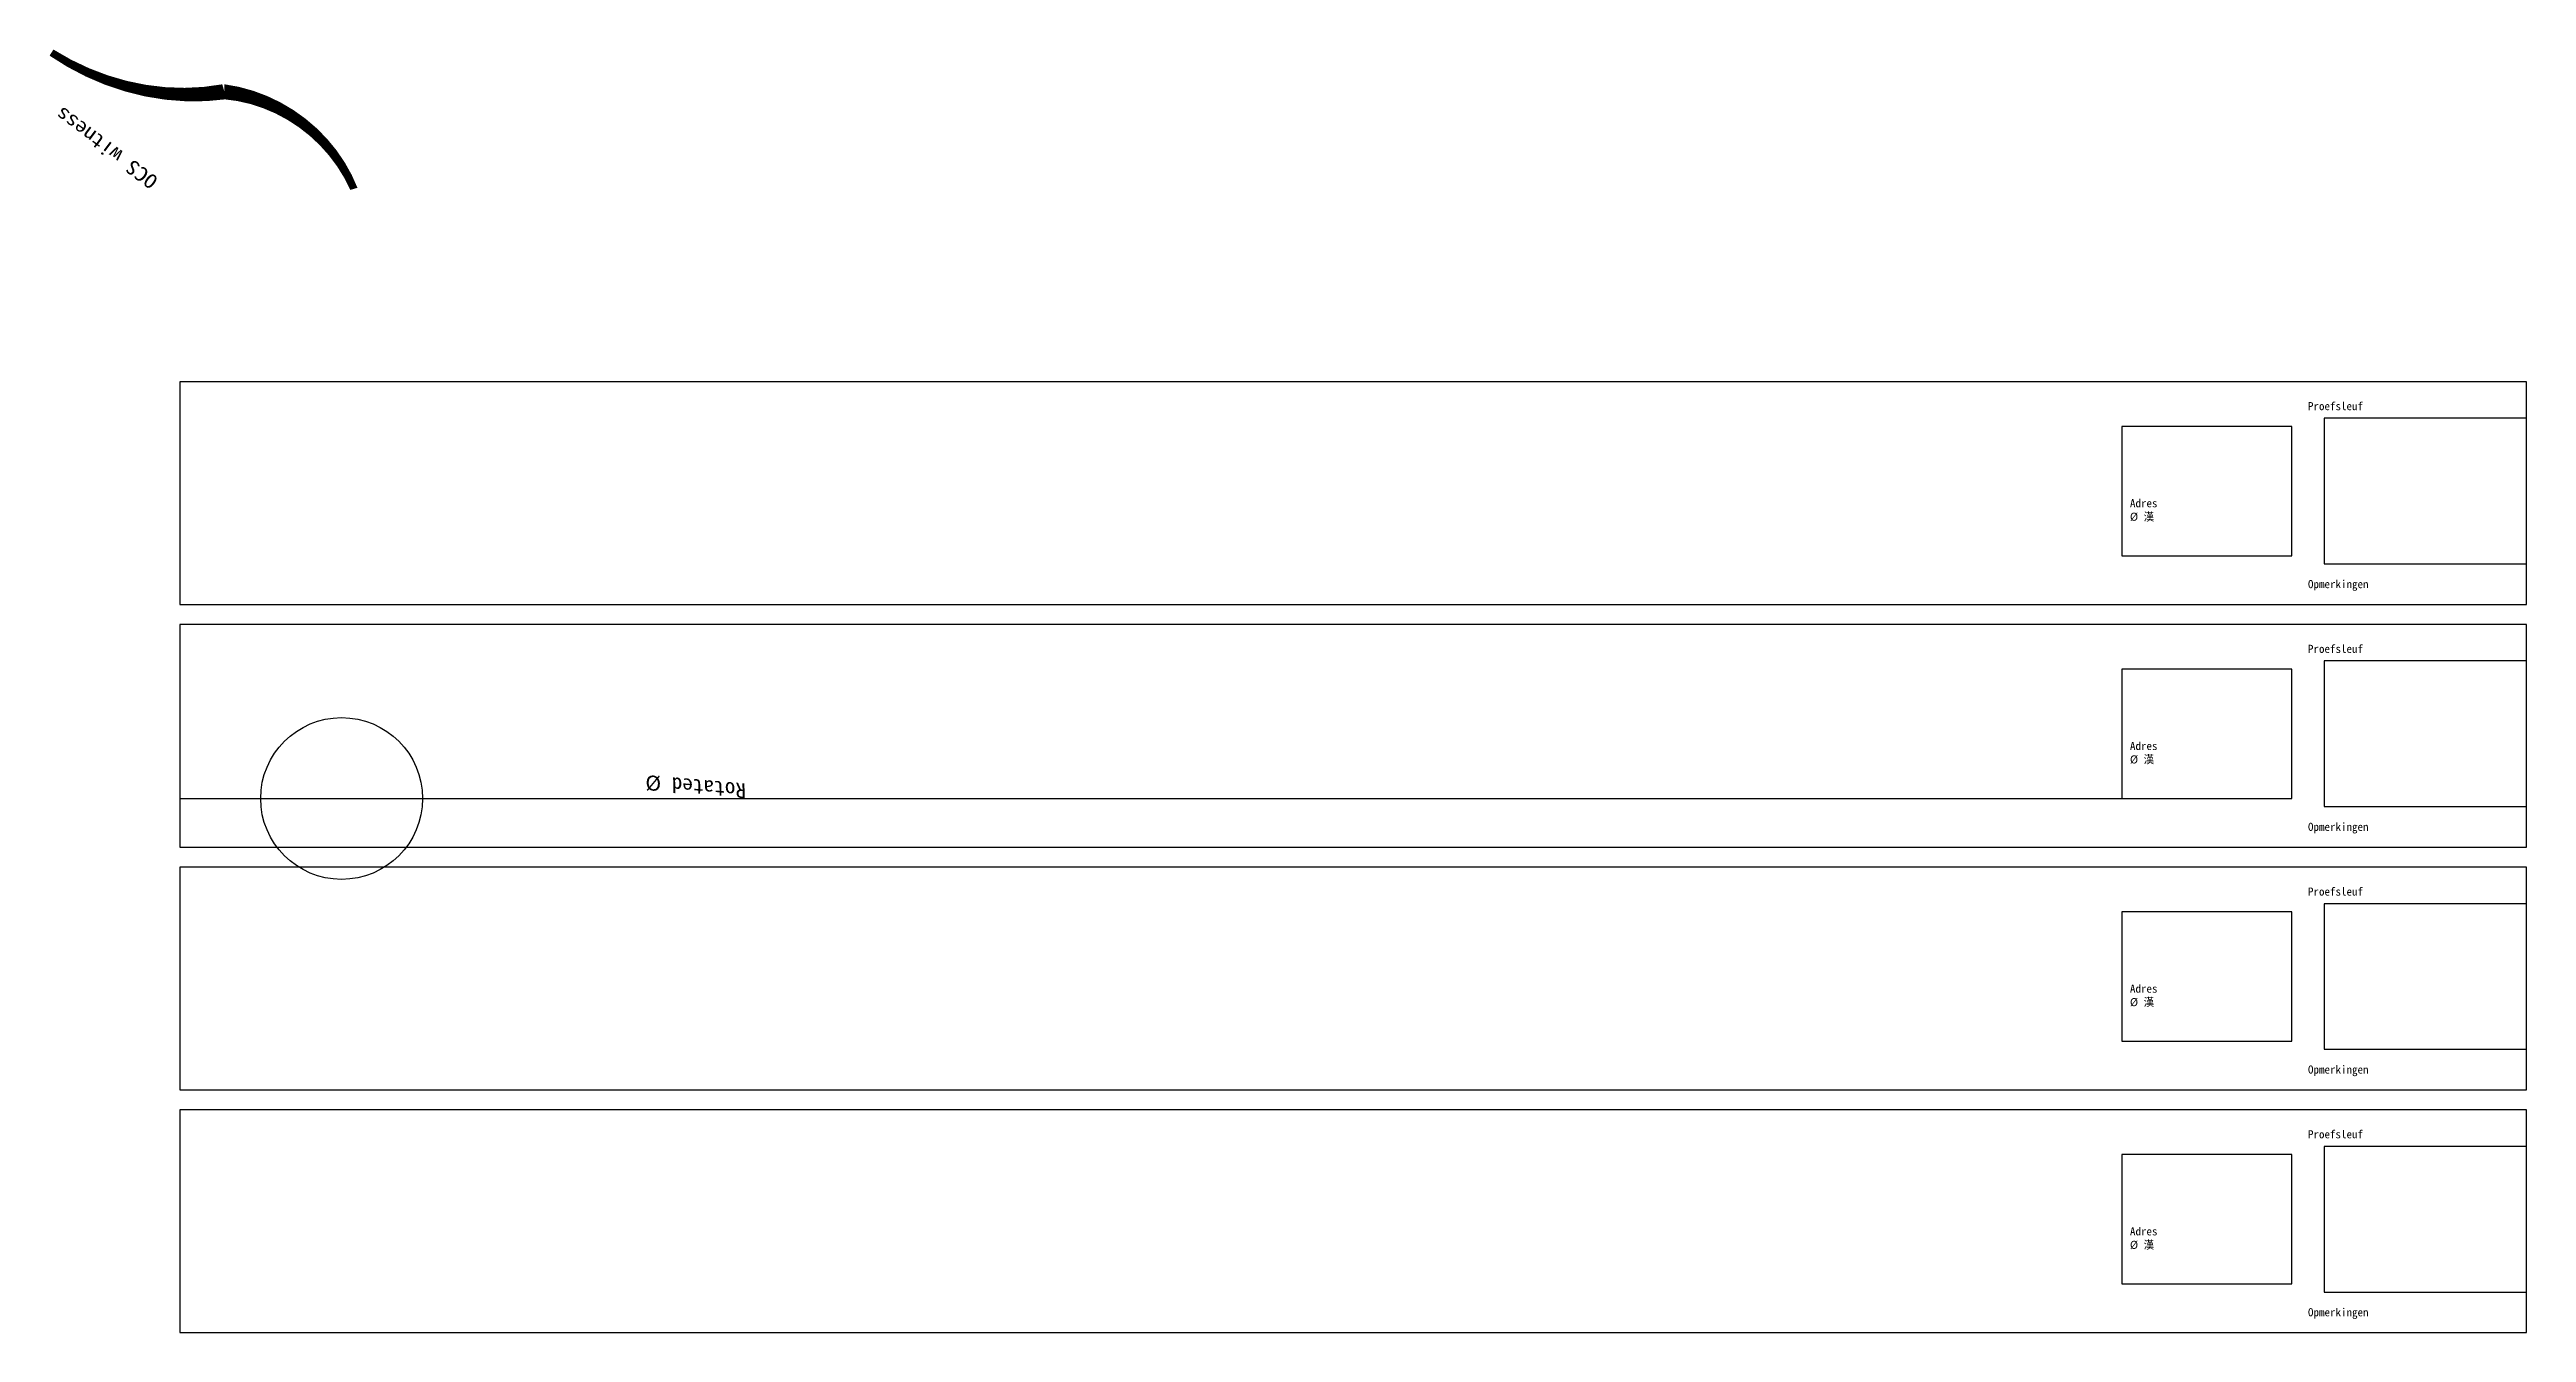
# Model space of a CAD drawing. Extents: x -1.6 to 59, y -9.6 to 6.3.
# Drawn here: x -1.61 to 29, y -9.6 to 6.26 of the extents above; entities that cross this region are included whole.
import ezdxf

# ---------------------------------------------------------------- set-up
doc = ezdxf.new("R2010")
doc.units = 0
doc.layers.add('Hulplijn kader', color=7, linetype='Continuous')
doc.layers.add('KADER', color=7, linetype='Continuous')

msp = doc.modelspace()

# ---------------------------------------------------------------- texts
at = {"extrusion": (0.3, 0.4, 1)}
msp.add_text('OCS witness', height=0.2, dxfattribs=at).set_placement((3, -2, 4))
at = {"char_height": 0.1, "attachment_point": 1}
for insert in [(26.3, -0.3), (26.3, -3.3), (26.3, -6.3), (26.3, -9.3)]:
    msp.add_mtext('Opmerkingen', dxfattribs=dict(at, insert=insert))
at = {"extrusion": (0.3, 0.4, 1), "insert": (7, -3), "char_height": 0.2, "attachment_point": 1, "rotation": 35}
msp.add_mtext('Rotated Ø', dxfattribs=at)
at = {"layer": 'KADER'}
for p in [(26.3, 1.8), (26.3, -1.2), (26.3, -4.2), (26.3, -7.2)]:
    msp.add_text('Proefsleuf', height=0.1, dxfattribs=at).set_placement(p)
at = {"layer": 'KADER', "char_height": 0.1, "attachment_point": 1}
for insert in [(24.1, 0.7), (24.1, -2.3), (24.1, -5.3), (24.1, -8.3)]:
    msp.add_mtext('Adres\\PØ 漢', dxfattribs=dict(at, insert=insert))

# ---------------------------------------------------------------- linework, layer by layer
msp.add_line((0, -3, 2), (25, -3, 5))
at = {"extrusion": (0.3, 0.4, 1), "elevation": 3}
msp.add_lwpolyline([(1, -4, 0.1, 0.2, 0.3), (3, -4, 0.2, 0.1, -0.2), (5, -3, 0, 0, 0)], format="xyseb", dxfattribs=at)
msp.add_circle((2, -3), 1)
at = {"layer": 'Hulplijn kader'}
for points in [[(24, 0), (26.1, 0), (26.1, 1.6), (24, 1.6)], [(26.5, -0.1), (29, -0.1), (29, 1.7), (26.5, 1.7)], [(24, -3), (26.1, -3), (26.1, -1.4), (24, -1.4)], [(26.5, -3.1), (29, -3.1), (29, -1.3), (26.5, -1.3)], [(24, -6), (26.1, -6), (26.1, -4.4), (24, -4.4)], [(26.5, -6.1), (29, -6.1), (29, -4.3), (26.5, -4.3)], [(26.5, -9.1), (29, -9.1), (29, -7.3), (26.5, -7.3)], [(24, -9), (26.1, -9), (26.1, -7.4), (24, -7.4)]]:
    msp.add_lwpolyline(points, close=True, dxfattribs=at)
at = {"layer": 'KADER'}
for points in [[(0, -0.6), (29, -0.6), (29, 2.15), (0, 2.15)], [(0, -3.6), (29, -3.6), (29, -0.85), (0, -0.85)], [(0, -6.6), (29, -6.6), (29, -3.85), (0, -3.85)], [(0, -9.6), (29, -9.6), (29, -6.85), (0, -6.85)]]:
    msp.add_lwpolyline(points, close=True, dxfattribs=at)

msp.set_redraw_order([(e.dxf.handle, doc.entitydb.next_handle()) for e in msp.query("TEXT MTEXT ATTDEF DIMENSION ARC_DIMENSION")])  # texts and dimensions are drawn at this point

doc.saveas('drawing.dxf')
